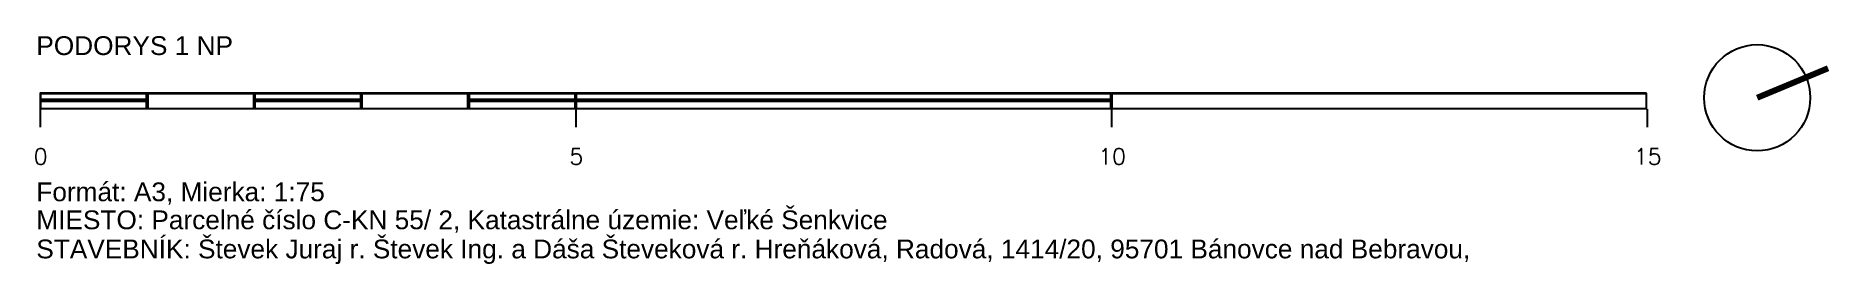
# Model space of a CAD drawing. Header units: millimetres. Extents: x 465413 to 965836, y 2516576 to 3795663.
# Drawn here: x 860192 to 876932, y 2783014 to 2785137 of the extents above; entities that cross this region are included whole.
import ezdxf
from ezdxf.enums import TextEntityAlignment as Align

# ---------------------------------------------------------------- set-up
doc = ezdxf.new("R2010")
doc.units = ezdxf.units.MM
for name, color, linetype in [('DIM_100', 64, 'Continuous'), ('MUR-POH', 64, 'Continuous'), ('TXT_50_MIESTN', 7, 'Continuous')]:
    doc.layers.add(name, color=color, linetype=linetype)
doc.styles.add('ARIAL', font='arial.ttf', dxfattribs={"height": 250})
doc.styles.add('SIMPLEX', font='SIMPLEX.SHX', dxfattribs={"width": 0.7})

msp = doc.modelspace()

# ---------------------------------------------------------------- texts
at = {"layer": 'DIM_100', "color": 1, "style": 'SIMPLEX'}
for s, p in [('0', (860237.3, 2783939.3)), ('5', (865232, 2783939.3)), ('10', (870226.8, 2783939.3)), ('15', (875221.5, 2783939.3))]:
    msp.add_text(s, height=150, rotation=360, dxfattribs=at).set_placement(p, align=Align.CENTER)
at = {"layer": 'TXT_50_MIESTN', "style": 'ARIAL'}
msp.add_text('PODORYS 1 NP', height=175, dxfattribs=at).set_placement((860196.3, 2784959))
for s, p in [('Formát: A3, Mierka: 1:75', (860196.3, 2783598.2)), ('MIESTO: Parcelné číslo C-KN 55/ 2, Katastrálne územie:^JVeľké Šenkvice', (860196.3, 2783337.5)), ('STAVEBNÍK: Števek Juraj r. Števek Ing. a Dáša Števeková r. Hreňáková, Radová, 1414/20, 95701 Bánovce nad Bebravou,', (860196.3, 2783066.4))]:
    msp.add_text(s, height=175, rotation=360, dxfattribs=at).set_placement(p)

# ---------------------------------------------------------------- linework, layer by layer
at = {"layer": 'MUR-POH', "flags": 128}
for points in [[(865220.3, 2784603.8), (860230.9, 2784603.8), (860230.9, 2784461.1), (865220.3, 2784461.1), (865220.3, 2784603.8), (865220.3, 2784603.8)], [(861224.5, 2784603.8), (860230.9, 2784603.8), (860230.9, 2784547.9), (861224.5, 2784547.9), (861224.5, 2784603.8), (861224.5, 2784603.8)], [(860236.1, 2784461.1), (865220.3, 2784461.1), (865220.3, 2784598.5), (860236.1, 2784598.5), (860236.1, 2784461.1), (860236.1, 2784461.1)], [(860236.1, 2784547.9), (861224.5, 2784547.9), (861224.5, 2784598.5), (860236.1, 2784598.5), (860236.1, 2784547.9), (860236.1, 2784547.9)], [(862223.5, 2784603.8), (861229.8, 2784603.8), (861229.8, 2784461.1), (862223.5, 2784461.1), (862223.5, 2784603.8), (862223.5, 2784603.8)], [(861235.1, 2784461.1), (862223.5, 2784461.1), (862223.5, 2784598.5), (861235.1, 2784598.5), (861235.1, 2784461.1), (861235.1, 2784461.1)], [(863222.4, 2784603.8), (862228.7, 2784603.8), (862228.7, 2784547.9), (863222.4, 2784547.9), (863222.4, 2784603.8), (863222.4, 2784603.8)], [(862234, 2784547.9), (863222.4, 2784547.9), (863222.4, 2784598.5), (862234, 2784598.5), (862234, 2784547.9), (862234, 2784547.9)], [(864221.3, 2784603.8), (863227.7, 2784603.8), (863227.7, 2784461.1), (864221.3, 2784461.1), (864221.3, 2784603.8), (864221.3, 2784603.8)], [(863233, 2784461.1), (864221.3, 2784461.1), (864221.3, 2784598.5), (863233, 2784598.5), (863233, 2784461.1), (863233, 2784461.1)], [(865220.3, 2784603.8), (864226.6, 2784603.8), (864226.6, 2784547.9), (865220.3, 2784547.9), (865220.3, 2784603.8), (865220.3, 2784603.8)], [(864231.9, 2784547.9), (865220.3, 2784547.9), (865220.3, 2784598.5), (864231.9, 2784598.5), (864231.9, 2784547.9), (864231.9, 2784547.9)], [(870215, 2784603.8), (865225.6, 2784603.8), (865225.6, 2784547.9), (870215, 2784547.9), (870215, 2784603.8), (870215, 2784603.8)], [(865230.9, 2784547.9), (870215, 2784547.9), (870215, 2784598.5), (865230.9, 2784598.5), (865230.9, 2784547.9), (865230.9, 2784547.9)], [(875209.7, 2784603.8), (870220.3, 2784603.8), (870220.3, 2784461.1), (875209.7, 2784461.1), (875209.7, 2784603.8), (875209.7, 2784603.8)], [(870225.6, 2784461.1), (875209.7, 2784461.1), (875209.7, 2784598.5), (870225.6, 2784598.5), (870225.6, 2784461.1), (870225.6, 2784461.1)], [(861224.5, 2784542.6), (860230.9, 2784542.6), (860230.9, 2784537.7), (861224.5, 2784537.7), (861224.5, 2784542.6), (861224.5, 2784542.6)], [(861224.5, 2784532.4), (860230.9, 2784532.4), (860230.9, 2784461.1), (861224.5, 2784461.1), (861224.5, 2784532.4), (861224.5, 2784532.4)], [(860230.9, 2784455.8), (860230.9, 2784286.7)], [(860230.9, 2784455.8), (860230.9, 2784286.7)], [(860236.1, 2784537.7), (861224.5, 2784537.7), (861224.5, 2784537.3), (860236.1, 2784537.3), (860236.1, 2784537.7), (860236.1, 2784537.7)], [(860236.1, 2784461.1), (861224.5, 2784461.1), (861224.5, 2784527.1), (860236.1, 2784527.1), (860236.1, 2784461.1), (860236.1, 2784461.1)], [(863222.4, 2784542.6), (862228.7, 2784542.6), (862228.7, 2784537.7), (863222.4, 2784537.7), (863222.4, 2784542.6), (863222.4, 2784542.6)], [(863222.4, 2784532.4), (862228.7, 2784532.4), (862228.7, 2784461.1), (863222.4, 2784461.1), (863222.4, 2784532.4), (863222.4, 2784532.4)], [(862234, 2784537.7), (863222.4, 2784537.7), (863222.4, 2784537.3), (862234, 2784537.3), (862234, 2784537.7), (862234, 2784537.7)], [(862234, 2784461.1), (863222.4, 2784461.1), (863222.4, 2784527.1), (862234, 2784527.1), (862234, 2784461.1), (862234, 2784461.1)], [(865220.3, 2784542.6), (864226.6, 2784542.6), (864226.6, 2784537.7), (865220.3, 2784537.7), (865220.3, 2784542.6), (865220.3, 2784542.6)], [(865220.3, 2784532.4), (864226.6, 2784532.4), (864226.6, 2784461.1), (865220.3, 2784461.1), (865220.3, 2784532.4), (865220.3, 2784532.4)], [(864231.9, 2784537.7), (865220.3, 2784537.7), (865220.3, 2784537.3), (864231.9, 2784537.3), (864231.9, 2784537.7), (864231.9, 2784537.7)], [(864231.9, 2784461.1), (865220.3, 2784461.1), (865220.3, 2784527.1), (864231.9, 2784527.1), (864231.9, 2784461.1), (864231.9, 2784461.1)], [(870215, 2784542.6), (865225.6, 2784542.6), (865225.6, 2784537.7), (870215, 2784537.7), (870215, 2784542.6), (870215, 2784542.6)], [(870215, 2784532.4), (865225.6, 2784532.4), (865225.6, 2784461.1), (870215, 2784461.1), (870215, 2784532.4), (870215, 2784532.4)], [(865225.6, 2784455.8), (865225.6, 2784286.7)], [(865225.6, 2784455.8), (865225.6, 2784286.7)], [(865230.9, 2784537.7), (870215, 2784537.7), (870215, 2784537.3), (865230.9, 2784537.3), (865230.9, 2784537.7), (865230.9, 2784537.7)], [(865230.9, 2784461.1), (870215, 2784461.1), (870215, 2784527.1), (865230.9, 2784527.1), (865230.9, 2784461.1), (865230.9, 2784461.1)], [(870220.3, 2784455.8), (870220.3, 2784286.7)], [(875215, 2784455.8), (875215, 2784286.7)]]:
    msp.add_lwpolyline(points, dxfattribs=at)
at = {"layer": 'TXT_50_MIESTN', "const_width": 56.2}
msp.add_lwpolyline([(876242.4, 2784561.5), (876903.5, 2784836.1)], dxfattribs=at)
at = {"layer": 'TXT_50_MIESTN'}
msp.add_circle((876242.4, 2784561.5), 494.3, dxfattribs=at)

msp.set_redraw_order([(e.dxf.handle, doc.entitydb.next_handle()) for e in msp.query("TEXT MTEXT ATTDEF DIMENSION ARC_DIMENSION")])  # texts and dimensions are drawn at this point

doc.saveas('drawing.dxf')
